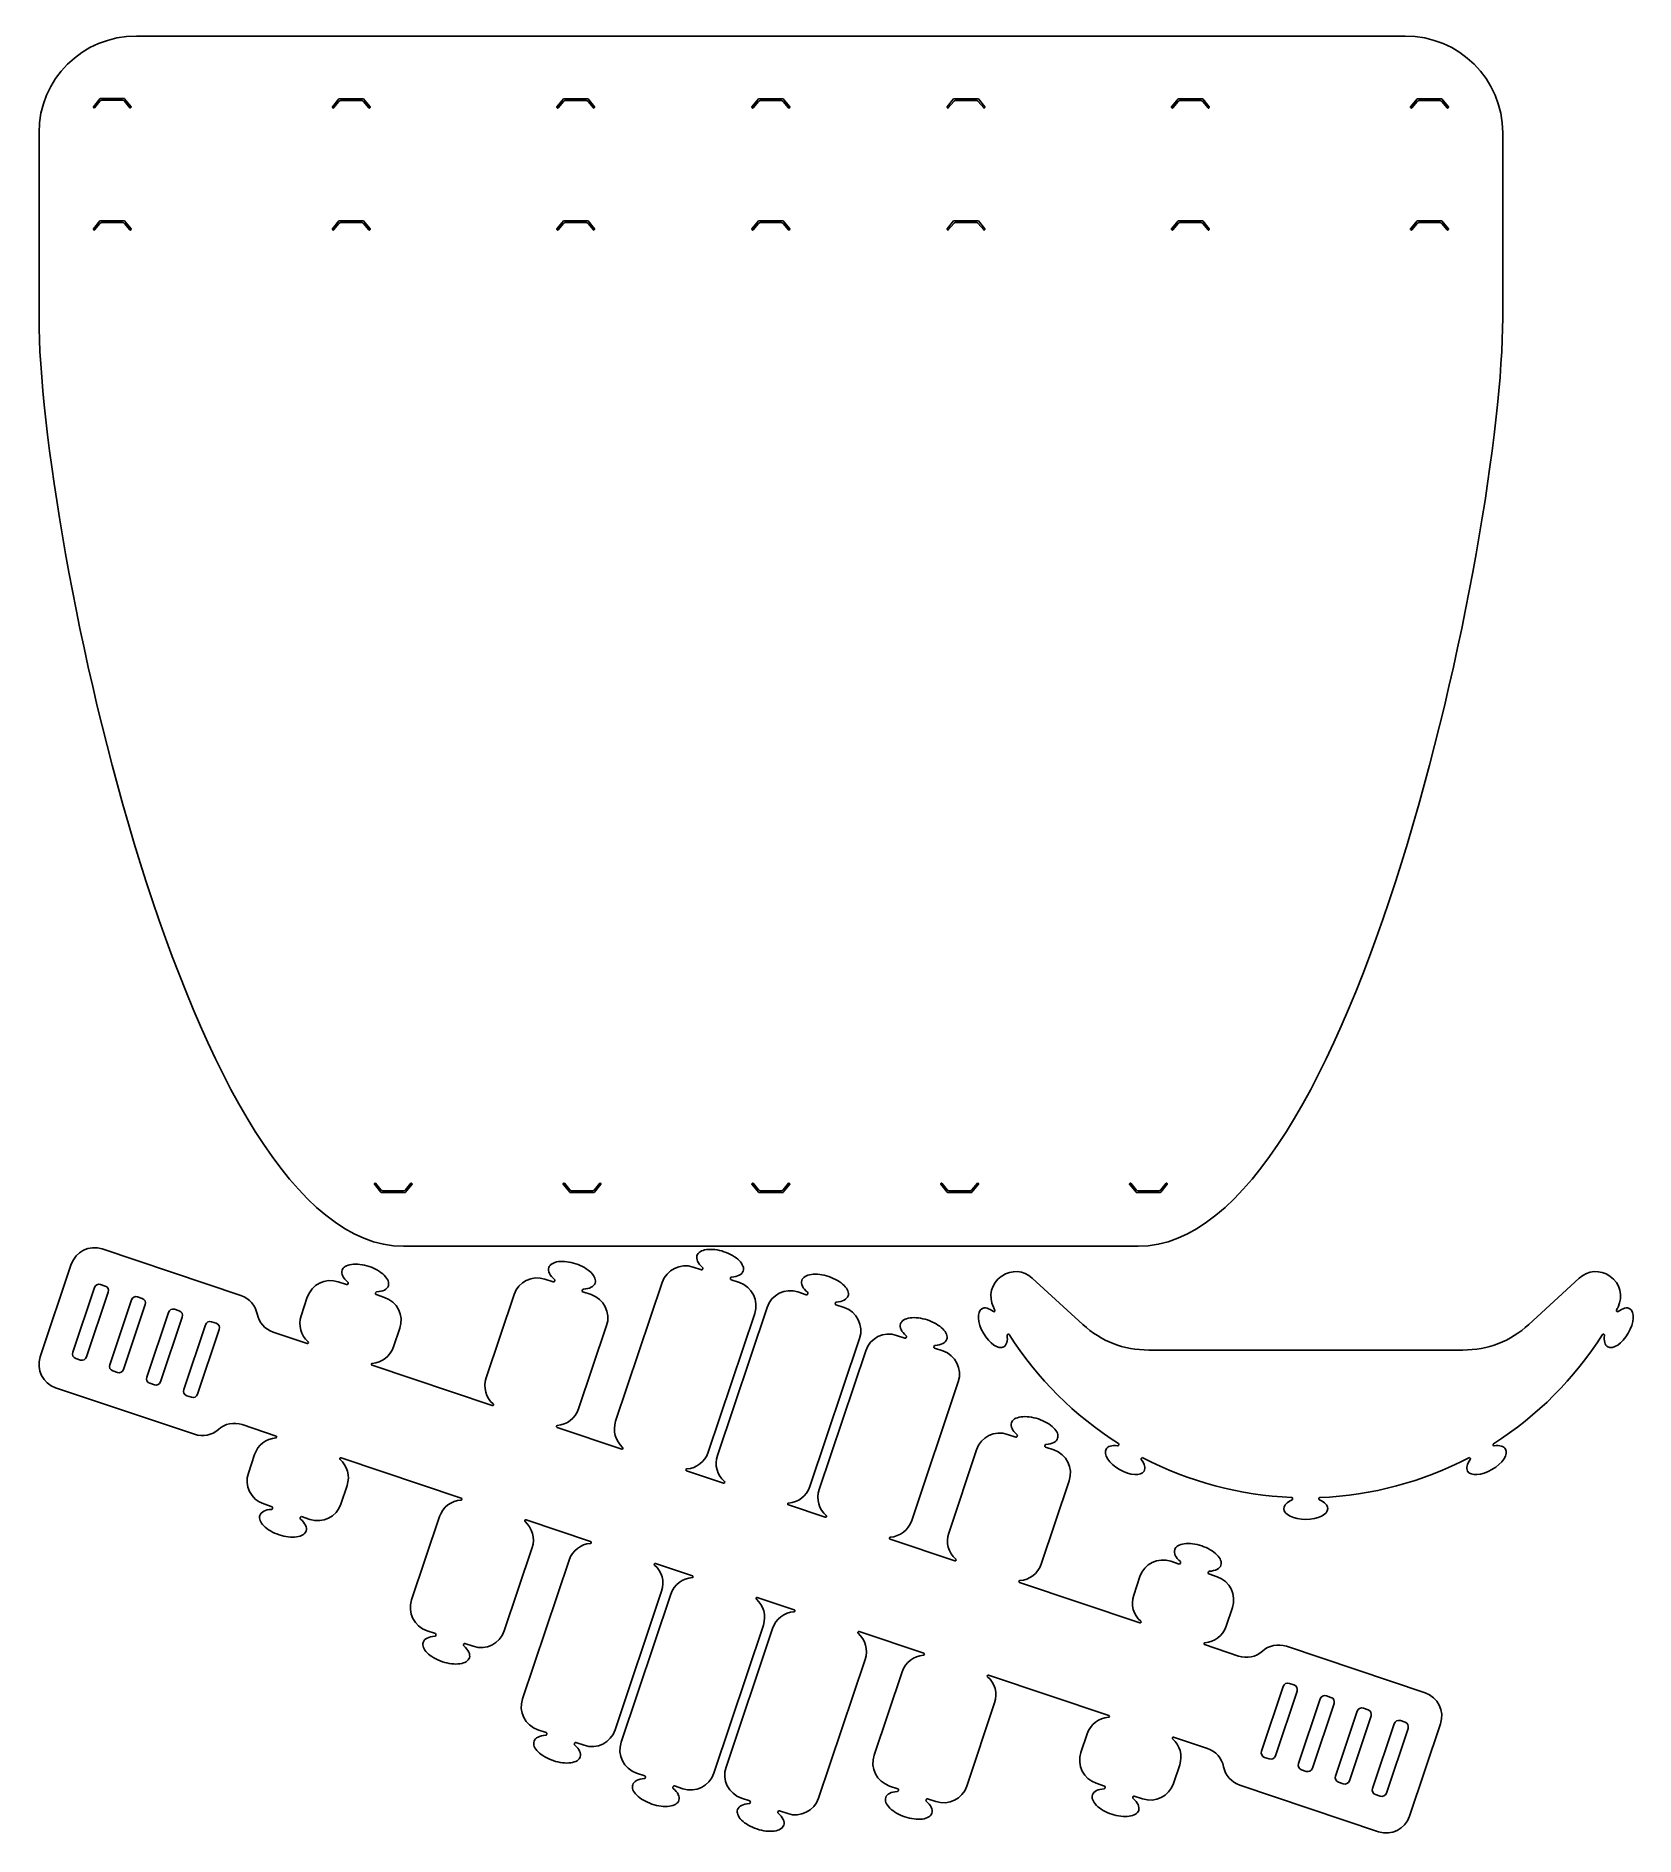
# Model space of a CAD drawing. Extents: x -205 to 122, y 418 to 787.
import ezdxf

# ---------------------------------------------------------------- set-up
doc = ezdxf.new("R2010")
doc.units = 0
doc.layers.get('0').update_dxf_attribs({"linetype": 'CONTINUOUS'})

msp = doc.modelspace()

# ---------------------------------------------------------------- linework, layer by layer
at = {"color": 1}
for p, q in [((-184.7254, 786.9995), (75.2742, 786.9995)), ((-193.5887, 772.3844), (-193.5056, 772.2819)), ((-192.2555, 774.1494), (-193.5886, 772.5105)), ((-193.3503, 772.2818), (-192.2516, 773.6331)), ((-187.2734, 774.1863), (-192.1779, 774.1863)), ((-191.8636, 773.8177), (-187.5877, 773.8177)), ((-187.1997, 773.6331), (-186.1014, 772.2817)), ((-187.1997, 773.6331), (-187.1997, 773.6331)), ((-185.8627, 772.5106), (-187.1958, 774.1494)), ((-185.9462, 772.2817), (-185.8627, 772.3844)), ((-144.5887, 772.3551), (-144.5056, 772.2526)), ((-143.2555, 774.1201), (-144.5886, 772.4812)), ((-144.3503, 772.2525), (-143.2516, 773.6038)), ((-138.2734, 774.157), (-143.1779, 774.157)), ((-142.8636, 773.7884), (-138.5877, 773.7884)), ((-138.1997, 773.6038), (-137.1014, 772.2524)), ((-138.1997, 773.6038), (-138.1997, 773.6038)), ((-136.8627, 772.4813), (-138.1958, 774.1201)), ((-136.9462, 772.2524), (-136.8627, 772.3551)), ((-98.5887, 772.3551), (-98.5056, 772.2526)), ((-97.2555, 774.1201), (-98.5886, 772.4812)), ((-98.3503, 772.2525), (-97.2516, 773.6038)), ((-92.2734, 774.157), (-97.1779, 774.157)), ((-96.8636, 773.7884), (-92.5877, 773.7884)), ((-92.1997, 773.6038), (-91.1014, 772.2524)), ((-92.1997, 773.6038), (-92.1997, 773.6038)), ((-90.8627, 772.4813), (-92.1958, 774.1201)), ((-90.9462, 772.2524), (-90.8627, 772.3551)), ((-58.5887, 772.3551), (-58.5056, 772.2526)), ((-57.2555, 774.1201), (-58.5886, 772.4812)), ((-58.3503, 772.2525), (-57.2516, 773.6038)), ((-52.2734, 774.157), (-57.1779, 774.157)), ((-56.8636, 773.7884), (-52.5877, 773.7884)), ((-52.1997, 773.6038), (-51.1014, 772.2524)), ((-52.1997, 773.6038), (-52.1997, 773.6038)), ((-50.8627, 772.4813), (-52.1958, 774.1201)), ((-50.9462, 772.2524), (-50.8627, 772.3551)), ((-18.5887, 772.3551), (-18.5056, 772.2526)), ((-17.2555, 774.1201), (-18.5886, 772.4812)), ((-18.3503, 772.2525), (-17.2516, 773.6038)), ((-12.2734, 774.157), (-17.1779, 774.157)), ((-16.8636, 773.7884), (-12.5877, 773.7884)), ((-12.1997, 773.6038), (-11.1014, 772.2524)), ((-12.1997, 773.6038), (-12.1997, 773.6038)), ((-10.8627, 772.4813), (-12.1958, 774.1201)), ((-10.9462, 772.2524), (-10.8627, 772.3551)), ((27.4113, 772.3551), (27.4944, 772.2526)), ((28.7445, 774.1201), (27.4114, 772.4812)), ((27.6497, 772.2525), (28.7484, 773.6038)), ((33.7266, 774.157), (28.8221, 774.157)), ((29.1364, 773.7884), (33.4123, 773.7884)), ((33.8003, 773.6038), (34.8986, 772.2524)), ((33.8003, 773.6038), (33.8003, 773.6038)), ((35.1373, 772.4813), (33.8042, 774.1201)), ((35.0538, 772.2524), (35.1373, 772.3551)), ((76.4113, 772.3551), (76.4944, 772.2526)), ((77.7445, 774.1201), (76.4114, 772.4812)), ((76.6497, 772.2525), (77.7484, 773.6038)), ((82.7266, 774.157), (77.8221, 774.157)), ((78.1364, 773.7884), (82.4123, 773.7884)), ((82.8003, 773.6038), (83.8986, 772.2524)), ((82.8003, 773.6038), (82.8003, 773.6038)), ((84.1373, 772.4813), (82.8042, 774.1201)), ((84.0538, 772.2524), (84.1373, 772.3551)), ((-204.7257, 729.1739), (-204.7257, 767.1592)), ((95.2746, 767.1592), (95.2746, 729.1739)), ((-192.2555, 749.1201), (-193.5886, 747.4812)), ((-187.2734, 749.157), (-192.1779, 749.157)), ((-191.8636, 748.7884), (-187.5877, 748.7884)), ((-185.8627, 747.4813), (-187.1958, 749.1201)), ((-143.2555, 749.1201), (-144.5886, 747.4812)), ((-138.2734, 749.157), (-143.1779, 749.157)), ((-142.8636, 748.7884), (-138.5877, 748.7884)), ((-136.8627, 747.4813), (-138.1958, 749.1201)), ((-97.2555, 749.1201), (-98.5886, 747.4812)), ((-92.2734, 749.157), (-97.1779, 749.157)), ((-96.8636, 748.7884), (-92.5877, 748.7884)), ((-90.8627, 747.4813), (-92.1958, 749.1201)), ((-57.2555, 749.1201), (-58.5886, 747.4812)), ((-52.2734, 749.157), (-57.1779, 749.157)), ((-56.8636, 748.7884), (-52.5877, 748.7884)), ((-50.8627, 747.4813), (-52.1958, 749.1201)), ((-17.2555, 749.1201), (-18.5886, 747.4812)), ((-12.2734, 749.157), (-17.1779, 749.157)), ((-16.8636, 748.7884), (-12.5877, 748.7884)), ((-10.8627, 747.4813), (-12.1958, 749.1201)), ((28.7445, 749.1201), (27.4114, 747.4812)), ((33.7266, 749.157), (28.8221, 749.157)), ((29.1364, 748.7884), (33.4123, 748.7884)), ((35.1373, 747.4813), (33.8042, 749.1201)), ((77.7445, 749.1201), (76.4114, 747.4812)), ((82.7266, 749.157), (77.8221, 749.157)), ((78.1364, 748.7884), (82.4123, 748.7884)), ((84.1373, 747.4813), (82.8042, 749.1201)), ((-193.5887, 747.3551), (-193.5056, 747.2526)), ((-193.3503, 747.2525), (-192.2516, 748.6038)), ((-187.1997, 748.6038), (-186.1014, 747.2524)), ((-187.1997, 748.6038), (-187.1997, 748.6038)), ((-185.9462, 747.2524), (-185.8627, 747.3551)), ((-144.5887, 747.3551), (-144.5056, 747.2526)), ((-144.3503, 747.2525), (-143.2516, 748.6038)), ((-138.1997, 748.6038), (-137.1014, 747.2524)), ((-138.1997, 748.6038), (-138.1997, 748.6038)), ((-136.9462, 747.2524), (-136.8627, 747.3551)), ((-98.5887, 747.3551), (-98.5056, 747.2526)), ((-98.3503, 747.2525), (-97.2516, 748.6038)), ((-92.1997, 748.6038), (-91.1014, 747.2524)), ((-92.1997, 748.6038), (-92.1997, 748.6038)), ((-90.9462, 747.2524), (-90.8627, 747.3551)), ((-58.5887, 747.3551), (-58.5056, 747.2526)), ((-58.3503, 747.2525), (-57.2516, 748.6038)), ((-52.1997, 748.6038), (-51.1014, 747.2524)), ((-52.1997, 748.6038), (-52.1997, 748.6038)), ((-50.9462, 747.2524), (-50.8627, 747.3551)), ((-18.5887, 747.3551), (-18.5056, 747.2526)), ((-18.3503, 747.2525), (-17.2516, 748.6038)), ((-12.1997, 748.6038), (-11.1014, 747.2524)), ((-12.1997, 748.6038), (-12.1997, 748.6038)), ((-10.9462, 747.2524), (-10.8627, 747.3551)), ((27.4113, 747.3551), (27.4944, 747.2526)), ((27.6497, 747.2525), (28.7484, 748.6038)), ((33.8003, 748.6038), (34.8986, 747.2524)), ((33.8003, 748.6038), (33.8003, 748.6038)), ((35.0538, 747.2524), (35.1373, 747.3551)), ((76.4113, 747.3551), (76.4944, 747.2526)), ((76.6497, 747.2525), (77.7484, 748.6038)), ((82.8003, 748.6038), (83.8986, 747.2524)), ((82.8003, 748.6038), (82.8003, 748.6038)), ((84.0538, 747.2524), (84.1373, 747.3551)), ((-135.9886, 551.8272), (-135.9055, 551.9297)), ((-134.6554, 550.0622), (-135.9885, 551.7011)), ((-135.7502, 551.9298), (-134.6515, 550.5785)), ((-129.6733, 550.0253), (-134.5778, 550.0253)), ((-134.2635, 550.3939), (-129.9876, 550.3939)), ((-129.5996, 550.5785), (-128.5013, 551.9299)), ((-129.5996, 550.5785), (-129.5996, 550.5785)), ((-128.2626, 551.701), (-129.5957, 550.0622)), ((-128.3461, 551.9299), (-128.2626, 551.8272)), ((-97.2886, 551.8272), (-97.2055, 551.9297)), ((-95.9554, 550.0622), (-97.2885, 551.7011)), ((-97.0502, 551.9298), (-95.9515, 550.5785)), ((-90.9733, 550.0253), (-95.8778, 550.0253)), ((-95.5635, 550.3939), (-91.2876, 550.3939)), ((-90.8996, 550.5785), (-89.8013, 551.9299)), ((-90.8996, 550.5785), (-90.8996, 550.5785)), ((-89.5626, 551.701), (-90.8957, 550.0622)), ((-89.6461, 551.9299), (-89.5626, 551.8272)), ((-58.5886, 551.8272), (-58.5055, 551.9297)), ((-57.2554, 550.0622), (-58.5885, 551.7011)), ((-58.3502, 551.9298), (-57.2515, 550.5785)), ((-52.2733, 550.0253), (-57.1778, 550.0253)), ((-56.8635, 550.3939), (-52.5876, 550.3939)), ((-52.1996, 550.5785), (-51.1013, 551.9299)), ((-52.1996, 550.5785), (-52.1996, 550.5785)), ((-50.8626, 551.701), (-52.1957, 550.0622)), ((-50.9461, 551.9299), (-50.8626, 551.8272)), ((-19.8886, 551.8272), (-19.8055, 551.9297)), ((-18.5554, 550.0622), (-19.8885, 551.7011)), ((-19.6502, 551.9298), (-18.5515, 550.5785)), ((-13.5733, 550.0253), (-18.4778, 550.0253)), ((-18.1635, 550.3939), (-13.8876, 550.3939)), ((-13.4996, 550.5785), (-12.4013, 551.9299)), ((-13.4996, 550.5785), (-13.4996, 550.5785)), ((-12.1626, 551.701), (-13.4957, 550.0622)), ((-12.2461, 551.9299), (-12.1626, 551.8272)), ((18.8114, 551.8272), (18.8945, 551.9297)), ((20.1446, 550.0622), (18.8115, 551.7011)), ((19.0498, 551.9298), (20.1485, 550.5785)), ((25.1267, 550.0253), (20.2222, 550.0253)), ((20.5365, 550.3939), (24.8124, 550.3939)), ((25.2004, 550.5785), (26.2987, 551.9299)), ((25.2004, 550.5785), (25.2004, 550.5785)), ((26.5374, 551.701), (25.2043, 550.0622)), ((26.4539, 551.9299), (26.5374, 551.8272)), ((20.566, 538.9995), (-130.0171, 538.9995)), ((-130.0171, 538.9995), (-130.0171, 538.9995)), ((-204.4629, 516.3467), (-198.1015, 535.3089)), ((-191.771, 538.4582), (-163.3289, 528.9164)), ((-191.1531, 530.8679), (-192.1012, 531.186)), ((-143.4011, 531.7247), (-141.6942, 531.1521)), ((-141.441, 531.2781), (-141.3873, 531.4382)), ((-101.0254, 532.2757), (-99.319, 531.7032)), ((-99.0657, 531.8292), (-99.0119, 531.9893)), ((-86.5348, 503.1544), (-76.9932, 531.5964)), ((-70.6624, 534.7467), (-68.956, 534.1742)), ((-68.7027, 534.3002), (-68.6489, 534.4603)), ((-62.8882, 532.1386), (-61.1817, 531.5659)), ((-7.485438, 532.844398), (-7.391337, 532.910398)), ((-1.141738, 532.502297), (9.212363, 523.010097)), ((100.637075, 523.010097), (110.983765, 532.495497)), ((117.243463, 532.896497), (117.319584, 532.842897)), ((-193.3674, 530.5559), (-197.8201, 517.2831)), ((-194.976, 516.3288), (-190.5232, 529.6018)), ((-185.7828, 528.0115), (-190.2356, 514.7385)), ((-183.5685, 528.3235), (-184.5166, 528.6414)), ((-151.0038, 524.7823), (-149.7316, 528.5744)), ((-135.6265, 529.1164), (-133.9201, 528.5439)), ((-113.0807, 512.06), (-107.3559, 529.125)), ((-93.3233, 530.0815), (-93.3773, 529.9208)), ((-93.2512, 529.6675), (-91.5448, 529.0951)), ((-49.1689, 529.6456), (-47.4626, 529.0731)), ((-47.2094, 529.1991), (-47.1556, 529.3593)), ((-187.3913, 513.7844), (-182.9385, 527.0572)), ((-178.1982, 525.4671), (-182.6509, 512.1941)), ((-179.8067, 511.2399), (-175.3539, 524.5129)), ((-175.984, 525.779), (-176.932, 526.0971)), ((-58.032, 525.2354), (-67.5736, 496.7933)), ((-65.677, 496.1572), (-55.4992, 526.4957)), ((-41.3947, 527.038), (-39.6882, 526.4655)), ((-8.899737, 525.622204), (-8.861338, 525.644297)), ((118.689385, 525.655996), (118.74918, 525.621497)), ((-170.6137, 522.9227), (-175.0665, 509.6496)), ((-172.2221, 508.6954), (-167.7694, 521.9685)), ((-168.3994, 523.2345), (-169.3476, 523.5526)), ((-156.7039, 521.4204), (-149.7638, 519.0921)), ((-130.7703, 522.2133), (-132.0425, 518.4212)), ((-88.3946, 522.7643), (-94.1196, 505.699)), ((-36.5378, 520.1351), (-46.7156, 489.7966)), ((-28.9471, 520.7527), (-27.2406, 520.1802)), ((-26.9874, 520.3062), (-26.9337, 520.4664)), ((-6.128337, 520.985701), (-6.199436, 520.944601)), ((115.706472, 520.919987), (115.706499, 520.92)), ((116.048261, 520.944587), (115.975474, 520.986587)), ((-197.8201, 517.2831), (-197.8201, 517.2831)), ((-44.8196, 489.1605), (-35.2781, 517.6025)), ((-21.1729, 518.1445), (-19.4665, 517.5722)), ((22.727563, 517.752599), (87.121868, 517.752599)), ((-197.1901, 516.0168), (-196.242, 515.6988)), ((-190.2356, 514.7385), (-190.2356, 514.7385)), ((-189.6055, 513.4725), (-188.6574, 513.1543)), ((-136.4631, 514.6301), (-111.8408, 506.3699)), ((-172.8703, 500.4752), (-201.3124, 510.0168)), ((-182.6509, 512.1941), (-182.6509, 512.1941)), ((-182.0209, 510.9279), (-181.0728, 510.6099)), ((-175.0665, 509.6496), (-175.0665, 509.6496)), ((-16.3167, 511.2414), (-25.8583, 482.7995)), ((-174.4364, 508.3836), (-173.4882, 508.0655)), ((-156.1248, 500.1311), (-163.0649, 502.4593)), ((-98.5404, 501.908), (-85.2947, 497.4644)), ((-6.218, 500.4706), (-4.5115, 499.8981)), ((-4.2583, 500.0241), (-4.2045, 500.1842)), ((16.516562, 498.2286), (16.576164, 498.331901)), ((93.311398, 498.2657), (93.332829, 498.228301)), ((-161.8177, 492.5478), (-160.5455, 496.3399)), ((-118.2018, 487.4088), (-142.8241, 495.6689)), ((-18.2738, 480.2551), (-12.5488, 497.3204)), ((1.5563, 497.8625), (3.2628, 497.29)), ((21.243573, 495.6138), (21.193874, 495.5278)), ((88.655684, 495.528199), (88.610572, 495.606399)), ((-71.994, 493.0023), (-64.4373, 490.4672)), ((6.4129, 490.959), (0.6879, 473.8938)), ((-141.5842, 489.9789), (-142.8564, 486.1868)), ((52.224273, 487.213499), (52.224374, 487.3402)), ((57.625274, 487.310601), (57.625274, 487.2137)), ((-156.961, 485.6444), (-158.6679, 486.2171)), ((-156.8887, 485.2311), (-156.835, 485.3912)), ((-149.1867, 483.0365), (-150.8932, 483.609)), ((-128.3475, 466.5527), (-122.6225, 483.6176)), ((-51.1365, 486.0056), (-43.5793, 483.4703)), ((-91.6557, 478.5031), (-104.9014, 482.9467)), ((-103.6613, 477.2566), (-109.3863, 460.1913)), ((-30.2789, 479.0084), (-17.0336, 474.5649)), ((-105.6182, 446.2701), (-96.0765, 474.7122)), ((-70.7983, 471.5059), (-78.355, 474.041)), ((27.2524, 474.475), (28.9587, 473.9026)), ((29.2119, 474.0286), (29.2656, 474.1889)), ((34.9544, 472.2808), (34.9006, 472.1202)), ((-3.733, 470.1029), (20.8894, 461.8426)), ((19.6492, 467.5328), (20.9214, 471.3249)), ((35.0266, 471.867), (36.733, 471.2945)), ((-77.1153, 468.3512), (-86.657, 439.9091)), ((-85.3966, 437.3763), (-75.2188, 467.7148)), ((-49.9406, 464.5082), (-57.4979, 467.0434)), ((39.8832, 464.9636), (38.6109, 461.1715)), ((-56.2577, 461.3533), (-66.4355, 431.0148)), ((-49.9406, 464.5082), (-49.9406, 464.5082)), ((-123.4914, 459.6492), (-125.1978, 460.2216)), ((-123.419, 459.2358), (-123.3654, 459.396)), ((-117.6768, 457.4877), (-117.7307, 457.327)), ((-115.7172, 457.0412), (-117.4236, 457.6137)), ((-63.9033, 432.2753), (-54.3616, 460.7172)), ((-23.395, 455.6027), (-36.6402, 460.0462)), ((34.19, 457.3805), (41.1303, 455.0523)), ((-35.4004, 454.3562), (-44.942, 425.9142)), ((50.9354, 457.0364), (79.3777, 447.4948)), ((-33.5409, 434.7465), (-27.8159, 451.8118)), ((14.5281, 442.8804), (-10.0944, 451.1407)), ((50.287, 448.8157), (45.8342, 435.5427)), ((48.6785, 434.5885), (53.1312, 447.8615)), ((52.5012, 449.1277), (51.553, 449.4457)), ((60.0858, 446.5831), (59.1378, 446.9011)), ((-8.8542, 445.4506), (-14.579, 428.3853)), ((57.8716, 446.2712), (53.4188, 432.9983)), ((56.2631, 432.0442), (60.7158, 445.317)), ((65.4562, 443.7268), (61.0034, 430.4538)), ((63.8476, 429.4996), (68.3004, 442.7726)), ((67.6704, 444.0388), (66.7223, 444.3568)), ((-100.7616, 439.3668), (-102.468, 439.9393)), ((-100.6892, 438.9534), (-100.6356, 439.1136)), ((8.835, 435.2974), (10.1072, 439.0895)), ((73.0408, 441.1825), (68.5879, 427.9093)), ((71.4321, 426.9551), (75.885, 440.2283)), ((75.2549, 441.4945), (74.3068, 441.8124)), ((82.5277, 441.1645), (76.1663, 422.2023)), ((-92.9873, 436.7589), (-94.6938, 437.3312)), ((34.7689, 436.0901), (27.8287, 438.4185)), ((45.8342, 435.5427), (45.8342, 435.5427)), ((29.0689, 432.7284), (27.7968, 428.9361)), ((46.4642, 434.2767), (47.4123, 433.9585)), ((53.4188, 432.9983), (53.4188, 432.9983)), ((54.049, 431.7322), (54.9969, 431.4142)), ((-80.5404, 430.4736), (-82.2467, 431.0461)), ((-80.4681, 430.0603), (-80.4144, 430.2204)), ((-72.7664, 427.8651), (-74.4728, 428.4376)), ((-28.6843, 427.8431), (-30.3907, 428.4156)), ((13.6917, 428.394), (11.9853, 428.9664)), ((13.7638, 427.9806), (13.8177, 428.1408)), ((69.836, 419.0524), (41.3937, 428.5942)), ((61.0034, 430.4538), (61.0034, 430.4538)), ((61.6334, 429.1877), (62.5815, 428.8696)), ((68.5879, 427.9093), (68.5879, 427.9093)), ((-59.0466, 425.3719), (-60.753, 425.9444)), ((-58.9743, 424.9585), (-58.9206, 425.1187)), ((-28.6119, 427.4297), (-28.5583, 427.5899)), ((-20.91, 425.235), (-22.6164, 425.8075)), ((19.5063, 426.2324), (19.4524, 426.0718)), ((21.4659, 425.7859), (19.7595, 426.3584)), ((69.2179, 426.6433), (70.1659, 426.3251)), ((-51.2724, 422.7638), (-52.9788, 423.3364))]:
    msp.add_line(p, q, dxfattribs=at)
for points in [[(-204.7257, 767.1592), (-204.7257, 778.1506), (-195.8054, 786.9995), (-184.7254, 786.9995)], [(75.2742, 786.9995), (86.3542, 786.9995), (95.2746, 778.1506), (95.2746, 767.1592)], [(-193.5886, 772.5105), (-193.6188, 772.4734), (-193.6188, 772.4215), (-193.5887, 772.3844)], [(-193.5056, 772.2819), (-193.486, 772.2577), (-193.4591, 772.2449), (-193.428, 772.2449)], [(-193.428, 772.2449), (-193.3968, 772.2449), (-193.37, 772.2576), (-193.3503, 772.2818)], [(-192.1779, 774.1863), (-192.209, 774.1863), (-192.2358, 774.1736), (-192.2555, 774.1494)], [(-192.2516, 773.6331), (-192.1534, 773.7539), (-192.0193, 773.8177), (-191.8636, 773.8177)], [(-187.5877, 773.8177), (-187.432, 773.8177), (-187.2979, 773.7539), (-187.1997, 773.6331)], [(-187.1958, 774.1494), (-187.2155, 774.1736), (-187.2423, 774.1863), (-187.2734, 774.1863)], [(-186.1014, 772.2817), (-186.0818, 772.2575), (-186.055, 772.2448), (-186.0238, 772.2448)], [(-186.0238, 772.2448), (-185.9927, 772.2448), (-185.9659, 772.2575), (-185.9462, 772.2817)], [(-185.8627, 772.3844), (-185.8325, 772.4216), (-185.8325, 772.4735), (-185.8627, 772.5106)], [(-144.5886, 772.4812), (-144.6188, 772.4441), (-144.6188, 772.3922), (-144.5887, 772.3551)], [(-144.5056, 772.2526), (-144.486, 772.2284), (-144.4591, 772.2156), (-144.428, 772.2156)], [(-144.428, 772.2156), (-144.3968, 772.2156), (-144.37, 772.2283), (-144.3503, 772.2525)], [(-143.1779, 774.157), (-143.209, 774.157), (-143.2358, 774.1443), (-143.2555, 774.1201)], [(-143.2516, 773.6038), (-143.1534, 773.7246), (-143.0193, 773.7884), (-142.8636, 773.7884)], [(-138.5877, 773.7884), (-138.432, 773.7884), (-138.2979, 773.7246), (-138.1997, 773.6038)], [(-138.1958, 774.1201), (-138.2155, 774.1443), (-138.2423, 774.157), (-138.2734, 774.157)], [(-137.1014, 772.2524), (-137.0818, 772.2282), (-137.055, 772.2155), (-137.0238, 772.2155)], [(-137.0238, 772.2155), (-136.9927, 772.2155), (-136.9659, 772.2282), (-136.9462, 772.2524)], [(-136.8627, 772.3551), (-136.8325, 772.3923), (-136.8325, 772.4442), (-136.8627, 772.4813)], [(-98.5886, 772.4812), (-98.6188, 772.4441), (-98.6188, 772.3922), (-98.5887, 772.3551)], [(-98.5056, 772.2526), (-98.486, 772.2284), (-98.4591, 772.2156), (-98.428, 772.2156)], [(-98.428, 772.2156), (-98.3968, 772.2156), (-98.37, 772.2283), (-98.3503, 772.2525)], [(-97.1779, 774.157), (-97.209, 774.157), (-97.2358, 774.1443), (-97.2555, 774.1201)], [(-97.2516, 773.6038), (-97.1534, 773.7246), (-97.0193, 773.7884), (-96.8636, 773.7884)], [(-92.5877, 773.7884), (-92.432, 773.7884), (-92.2979, 773.7246), (-92.1997, 773.6038)], [(-92.1958, 774.1201), (-92.2155, 774.1443), (-92.2423, 774.157), (-92.2734, 774.157)], [(-91.1014, 772.2524), (-91.0818, 772.2282), (-91.055, 772.2155), (-91.0238, 772.2155)], [(-91.0238, 772.2155), (-90.9927, 772.2155), (-90.9659, 772.2282), (-90.9462, 772.2524)], [(-90.8627, 772.3551), (-90.8325, 772.3923), (-90.8325, 772.4442), (-90.8627, 772.4813)], [(-58.5886, 772.4812), (-58.6188, 772.4441), (-58.6188, 772.3922), (-58.5887, 772.3551)], [(-58.5056, 772.2526), (-58.486, 772.2284), (-58.4591, 772.2156), (-58.428, 772.2156)], [(-58.428, 772.2156), (-58.3968, 772.2156), (-58.37, 772.2283), (-58.3503, 772.2525)], [(-57.1779, 774.157), (-57.209, 774.157), (-57.2358, 774.1443), (-57.2555, 774.1201)], [(-57.2516, 773.6038), (-57.1534, 773.7246), (-57.0193, 773.7884), (-56.8636, 773.7884)], [(-52.5877, 773.7884), (-52.432, 773.7884), (-52.2979, 773.7246), (-52.1997, 773.6038)], [(-52.1958, 774.1201), (-52.2155, 774.1443), (-52.2423, 774.157), (-52.2734, 774.157)], [(-51.1014, 772.2524), (-51.0818, 772.2282), (-51.055, 772.2155), (-51.0238, 772.2155)], [(-51.0238, 772.2155), (-50.9927, 772.2155), (-50.9659, 772.2282), (-50.9462, 772.2524)], [(-50.8627, 772.3551), (-50.8325, 772.3923), (-50.8325, 772.4442), (-50.8627, 772.4813)], [(-18.5886, 772.4812), (-18.6188, 772.4441), (-18.6188, 772.3922), (-18.5887, 772.3551)], [(-18.5056, 772.2526), (-18.486, 772.2284), (-18.4591, 772.2156), (-18.428, 772.2156)], [(-18.428, 772.2156), (-18.3968, 772.2156), (-18.37, 772.2283), (-18.3503, 772.2525)], [(-17.1779, 774.157), (-17.209, 774.157), (-17.2358, 774.1443), (-17.2555, 774.1201)], [(-17.2516, 773.6038), (-17.1534, 773.7246), (-17.0193, 773.7884), (-16.8636, 773.7884)], [(-12.5877, 773.7884), (-12.432, 773.7884), (-12.2979, 773.7246), (-12.1997, 773.6038)], [(-12.1958, 774.1201), (-12.2155, 774.1443), (-12.2423, 774.157), (-12.2734, 774.157)], [(-11.1014, 772.2524), (-11.0818, 772.2282), (-11.055, 772.2155), (-11.0238, 772.2155)], [(-11.0238, 772.2155), (-10.9927, 772.2155), (-10.9659, 772.2282), (-10.9462, 772.2524)], [(-10.8627, 772.3551), (-10.8325, 772.3923), (-10.8325, 772.4442), (-10.8627, 772.4813)], [(27.4114, 772.4812), (27.3812, 772.4441), (27.3812, 772.3922), (27.4113, 772.3551)], [(27.4944, 772.2526), (27.514, 772.2284), (27.5409, 772.2156), (27.572, 772.2156)], [(27.572, 772.2156), (27.6032, 772.2156), (27.63, 772.2283), (27.6497, 772.2525)], [(28.8221, 774.157), (28.791, 774.157), (28.7642, 774.1443), (28.7445, 774.1201)], [(28.7484, 773.6038), (28.8466, 773.7246), (28.9807, 773.7884), (29.1364, 773.7884)], [(33.4123, 773.7884), (33.568, 773.7884), (33.7021, 773.7246), (33.8003, 773.6038)], [(33.8042, 774.1201), (33.7845, 774.1443), (33.7577, 774.157), (33.7266, 774.157)], [(34.8986, 772.2524), (34.9182, 772.2282), (34.945, 772.2155), (34.9762, 772.2155)], [(34.9762, 772.2155), (35.0073, 772.2155), (35.0341, 772.2282), (35.0538, 772.2524)], [(35.1373, 772.3551), (35.1675, 772.3923), (35.1675, 772.4442), (35.1373, 772.4813)], [(76.4114, 772.4812), (76.3812, 772.4441), (76.3812, 772.3922), (76.4113, 772.3551)], [(76.4944, 772.2526), (76.514, 772.2284), (76.5409, 772.2156), (76.572, 772.2156)], [(76.572, 772.2156), (76.6032, 772.2156), (76.63, 772.2283), (76.6497, 772.2525)], [(77.8221, 774.157), (77.791, 774.157), (77.7642, 774.1443), (77.7445, 774.1201)], [(77.7484, 773.6038), (77.8466, 773.7246), (77.9807, 773.7884), (78.1364, 773.7884)], [(82.4123, 773.7884), (82.568, 773.7884), (82.7021, 773.7246), (82.8003, 773.6038)], [(82.8042, 774.1201), (82.7845, 774.1443), (82.7577, 774.157), (82.7266, 774.157)], [(83.8986, 772.2524), (83.9182, 772.2282), (83.945, 772.2155), (83.9762, 772.2155)], [(83.9762, 772.2155), (84.0073, 772.2155), (84.0341, 772.2282), (84.0538, 772.2524)], [(84.1373, 772.3551), (84.1675, 772.3923), (84.1675, 772.4442), (84.1373, 772.4813)], [(-192.1779, 749.157), (-192.209, 749.157), (-192.2358, 749.1443), (-192.2555, 749.1201)], [(-192.2516, 748.6038), (-192.1534, 748.7246), (-192.0193, 748.7884), (-191.8636, 748.7884)], [(-187.5877, 748.7884), (-187.432, 748.7884), (-187.2979, 748.7246), (-187.1997, 748.6038)], [(-187.1958, 749.1201), (-187.2155, 749.1443), (-187.2423, 749.157), (-187.2734, 749.157)], [(-143.1779, 749.157), (-143.209, 749.157), (-143.2358, 749.1443), (-143.2555, 749.1201)], [(-143.2516, 748.6038), (-143.1534, 748.7246), (-143.0193, 748.7884), (-142.8636, 748.7884)], [(-138.5877, 748.7884), (-138.432, 748.7884), (-138.2979, 748.7246), (-138.1997, 748.6038)], [(-138.1958, 749.1201), (-138.2155, 749.1443), (-138.2423, 749.157), (-138.2734, 749.157)], [(-97.1779, 749.157), (-97.209, 749.157), (-97.2358, 749.1443), (-97.2555, 749.1201)], [(-97.2516, 748.6038), (-97.1534, 748.7246), (-97.0193, 748.7884), (-96.8636, 748.7884)], [(-92.5877, 748.7884), (-92.432, 748.7884), (-92.2979, 748.7246), (-92.1997, 748.6038)], [(-92.1958, 749.1201), (-92.2155, 749.1443), (-92.2423, 749.157), (-92.2734, 749.157)], [(-57.1779, 749.157), (-57.209, 749.157), (-57.2358, 749.1443), (-57.2555, 749.1201)], [(-57.2516, 748.6038), (-57.1534, 748.7246), (-57.0193, 748.7884), (-56.8636, 748.7884)], [(-52.5877, 748.7884), (-52.432, 748.7884), (-52.2979, 748.7246), (-52.1997, 748.6038)], [(-52.1958, 749.1201), (-52.2155, 749.1443), (-52.2423, 749.157), (-52.2734, 749.157)], [(-17.1779, 749.157), (-17.209, 749.157), (-17.2358, 749.1443), (-17.2555, 749.1201)], [(-17.2516, 748.6038), (-17.1534, 748.7246), (-17.0193, 748.7884), (-16.8636, 748.7884)], [(-12.5877, 748.7884), (-12.432, 748.7884), (-12.2979, 748.7246), (-12.1997, 748.6038)], [(-12.1958, 749.1201), (-12.2155, 749.1443), (-12.2423, 749.157), (-12.2734, 749.157)], [(28.8221, 749.157), (28.791, 749.157), (28.7642, 749.1443), (28.7445, 749.1201)], [(28.7484, 748.6038), (28.8466, 748.7246), (28.9807, 748.7884), (29.1364, 748.7884)], [(33.4123, 748.7884), (33.568, 748.7884), (33.7021, 748.7246), (33.8003, 748.6038)], [(33.8042, 749.1201), (33.7845, 749.1443), (33.7577, 749.157), (33.7266, 749.157)], [(77.8221, 749.157), (77.791, 749.157), (77.7642, 749.1443), (77.7445, 749.1201)], [(77.7484, 748.6038), (77.8466, 748.7246), (77.9807, 748.7884), (78.1364, 748.7884)], [(82.4123, 748.7884), (82.568, 748.7884), (82.7021, 748.7246), (82.8003, 748.6038)], [(82.8042, 749.1201), (82.7845, 749.1443), (82.7577, 749.157), (82.7266, 749.157)], [(-193.5886, 747.4812), (-193.6188, 747.4441), (-193.6188, 747.3922), (-193.5887, 747.3551)], [(-193.5056, 747.2526), (-193.486, 747.2284), (-193.4591, 747.2156), (-193.428, 747.2156)], [(-193.428, 747.2156), (-193.3968, 747.2156), (-193.37, 747.2283), (-193.3503, 747.2525)], [(-186.1014, 747.2524), (-186.0818, 747.2282), (-186.055, 747.2155), (-186.0238, 747.2155)], [(-186.0238, 747.2155), (-185.9927, 747.2155), (-185.9659, 747.2282), (-185.9462, 747.2524)], [(-185.8627, 747.3551), (-185.8325, 747.3923), (-185.8325, 747.4442), (-185.8627, 747.4813)], [(-144.5886, 747.4812), (-144.6188, 747.4441), (-144.6188, 747.3922), (-144.5887, 747.3551)], [(-144.5056, 747.2526), (-144.486, 747.2284), (-144.4591, 747.2156), (-144.428, 747.2156)], [(-144.428, 747.2156), (-144.3968, 747.2156), (-144.37, 747.2283), (-144.3503, 747.2525)], [(-137.1014, 747.2524), (-137.0818, 747.2282), (-137.055, 747.2155), (-137.0238, 747.2155)], [(-137.0238, 747.2155), (-136.9927, 747.2155), (-136.9659, 747.2282), (-136.9462, 747.2524)], [(-136.8627, 747.3551), (-136.8325, 747.3923), (-136.8325, 747.4442), (-136.8627, 747.4813)], [(-98.5886, 747.4812), (-98.6188, 747.4441), (-98.6188, 747.3922), (-98.5887, 747.3551)], [(-98.5056, 747.2526), (-98.486, 747.2284), (-98.4591, 747.2156), (-98.428, 747.2156)], [(-98.428, 747.2156), (-98.3968, 747.2156), (-98.37, 747.2283), (-98.3503, 747.2525)], [(-91.1014, 747.2524), (-91.0818, 747.2282), (-91.055, 747.2155), (-91.0238, 747.2155)], [(-91.0238, 747.2155), (-90.9927, 747.2155), (-90.9659, 747.2282), (-90.9462, 747.2524)], [(-90.8627, 747.3551), (-90.8325, 747.3923), (-90.8325, 747.4442), (-90.8627, 747.4813)], [(-58.5886, 747.4812), (-58.6188, 747.4441), (-58.6188, 747.3922), (-58.5887, 747.3551)], [(-58.5056, 747.2526), (-58.486, 747.2284), (-58.4591, 747.2156), (-58.428, 747.2156)], [(-58.428, 747.2156), (-58.3968, 747.2156), (-58.37, 747.2283), (-58.3503, 747.2525)], [(-51.1014, 747.2524), (-51.0818, 747.2282), (-51.055, 747.2155), (-51.0238, 747.2155)], [(-51.0238, 747.2155), (-50.9927, 747.2155), (-50.9659, 747.2282), (-50.9462, 747.2524)], [(-50.8627, 747.3551), (-50.8325, 747.3923), (-50.8325, 747.4442), (-50.8627, 747.4813)], [(-18.5886, 747.4812), (-18.6188, 747.4441), (-18.6188, 747.3922), (-18.5887, 747.3551)], [(-18.5056, 747.2526), (-18.486, 747.2284), (-18.4591, 747.2156), (-18.428, 747.2156)], [(-18.428, 747.2156), (-18.3968, 747.2156), (-18.37, 747.2283), (-18.3503, 747.2525)], [(-11.1014, 747.2524), (-11.0818, 747.2282), (-11.055, 747.2155), (-11.0238, 747.2155)], [(-11.0238, 747.2155), (-10.9927, 747.2155), (-10.9659, 747.2282), (-10.9462, 747.2524)], [(-10.8627, 747.3551), (-10.8325, 747.3923), (-10.8325, 747.4442), (-10.8627, 747.4813)], [(27.4114, 747.4812), (27.3812, 747.4441), (27.3812, 747.3922), (27.4113, 747.3551)], [(27.4944, 747.2526), (27.514, 747.2284), (27.5409, 747.2156), (27.572, 747.2156)], [(27.572, 747.2156), (27.6032, 747.2156), (27.63, 747.2283), (27.6497, 747.2525)], [(34.8986, 747.2524), (34.9182, 747.2282), (34.945, 747.2155), (34.9762, 747.2155)], [(34.9762, 747.2155), (35.0073, 747.2155), (35.0341, 747.2282), (35.0538, 747.2524)], [(35.1373, 747.3551), (35.1675, 747.3923), (35.1675, 747.4442), (35.1373, 747.4813)], [(76.4114, 747.4812), (76.3812, 747.4441), (76.3812, 747.3922), (76.4113, 747.3551)], [(76.4944, 747.2526), (76.514, 747.2284), (76.5409, 747.2156), (76.572, 747.2156)], [(76.572, 747.2156), (76.6032, 747.2156), (76.63, 747.2283), (76.6497, 747.2525)], [(83.8986, 747.2524), (83.9182, 747.2282), (83.945, 747.2155), (83.9762, 747.2155)], [(83.9762, 747.2155), (84.0073, 747.2155), (84.0341, 747.2282), (84.0538, 747.2524)], [(84.1373, 747.3551), (84.1675, 747.3923), (84.1675, 747.4442), (84.1373, 747.4813)], [(-130.0171, 538.9995), (-174.3371, 538.9995), (-204.7257, 685.2085), (-204.7257, 729.1739)], [(95.2746, 729.1739), (95.2746, 685.2085), (64.8859, 538.9995), (20.566, 538.9995)], [(-135.9885, 551.7011), (-136.0187, 551.7382), (-136.0187, 551.7901), (-135.9886, 551.8272)], [(-135.9055, 551.9297), (-135.8859, 551.9539), (-135.859, 551.9667), (-135.8279, 551.9667)], [(-135.8279, 551.9667), (-135.7967, 551.9667), (-135.7699, 551.954), (-135.7502, 551.9298)], [(-134.5778, 550.0253), (-134.6089, 550.0253), (-134.6357, 550.038), (-134.6554, 550.0622)], [(-134.6515, 550.5785), (-134.5533, 550.4577), (-134.4192, 550.3939), (-134.2635, 550.3939)], [(-129.9876, 550.3939), (-129.8319, 550.3939), (-129.6978, 550.4577), (-129.5996, 550.5785)], [(-129.5957, 550.0622), (-129.6154, 550.038), (-129.6422, 550.0253), (-129.6733, 550.0253)], [(-128.5013, 551.9299), (-128.4817, 551.9541), (-128.4549, 551.9668), (-128.4237, 551.9668)], [(-128.4237, 551.9668), (-128.3926, 551.9668), (-128.3658, 551.9541), (-128.3461, 551.9299)], [(-128.2626, 551.8272), (-128.2324, 551.79), (-128.2324, 551.7381), (-128.2626, 551.701)], [(-97.2885, 551.7011), (-97.3187, 551.7382), (-97.3187, 551.7901), (-97.2886, 551.8272)], [(-97.2055, 551.9297), (-97.1859, 551.9539), (-97.159, 551.9667), (-97.1279, 551.9667)], [(-97.1279, 551.9667), (-97.0967, 551.9667), (-97.0699, 551.954), (-97.0502, 551.9298)], [(-95.8778, 550.0253), (-95.9089, 550.0253), (-95.9357, 550.038), (-95.9554, 550.0622)], [(-95.9515, 550.5785), (-95.8533, 550.4577), (-95.7192, 550.3939), (-95.5635, 550.3939)], [(-91.2876, 550.3939), (-91.1319, 550.3939), (-90.9978, 550.4577), (-90.8996, 550.5785)], [(-90.8957, 550.0622), (-90.9154, 550.038), (-90.9422, 550.0253), (-90.9733, 550.0253)], [(-89.8013, 551.9299), (-89.7817, 551.9541), (-89.7549, 551.9668), (-89.7237, 551.9668)], [(-89.7237, 551.9668), (-89.6926, 551.9668), (-89.6658, 551.9541), (-89.6461, 551.9299)], [(-89.5626, 551.8272), (-89.5324, 551.79), (-89.5324, 551.7381), (-89.5626, 551.701)], [(-58.5885, 551.7011), (-58.6187, 551.7382), (-58.6187, 551.7901), (-58.5886, 551.8272)], [(-58.5055, 551.9297), (-58.4859, 551.9539), (-58.459, 551.9667), (-58.4279, 551.9667)], [(-58.4279, 551.9667), (-58.3967, 551.9667), (-58.3699, 551.954), (-58.3502, 551.9298)], [(-57.1778, 550.0253), (-57.2089, 550.0253), (-57.2357, 550.038), (-57.2554, 550.0622)], [(-57.2515, 550.5785), (-57.1533, 550.4577), (-57.0192, 550.3939), (-56.8635, 550.3939)], [(-52.5876, 550.3939), (-52.4319, 550.3939), (-52.2978, 550.4577), (-52.1996, 550.5785)], [(-52.1957, 550.0622), (-52.2154, 550.038), (-52.2422, 550.0253), (-52.2733, 550.0253)], [(-51.1013, 551.9299), (-51.0817, 551.9541), (-51.0549, 551.9668), (-51.0237, 551.9668)], [(-51.0237, 551.9668), (-50.9926, 551.9668), (-50.9658, 551.9541), (-50.9461, 551.9299)], [(-50.8626, 551.8272), (-50.8324, 551.79), (-50.8324, 551.7381), (-50.8626, 551.701)], [(-19.8885, 551.7011), (-19.9187, 551.7382), (-19.9187, 551.7901), (-19.8886, 551.8272)], [(-19.8055, 551.9297), (-19.7859, 551.9539), (-19.759, 551.9667), (-19.7279, 551.9667)], [(-19.7279, 551.9667), (-19.6967, 551.9667), (-19.6699, 551.954), (-19.6502, 551.9298)], [(-18.4778, 550.0253), (-18.5089, 550.0253), (-18.5357, 550.038), (-18.5554, 550.0622)], [(-18.5515, 550.5785), (-18.4533, 550.4577), (-18.3192, 550.3939), (-18.1635, 550.3939)], [(-13.8876, 550.3939), (-13.7319, 550.3939), (-13.5978, 550.4577), (-13.4996, 550.5785)], [(-13.4957, 550.0622), (-13.5154, 550.038), (-13.5422, 550.0253), (-13.5733, 550.0253)], [(-12.4013, 551.9299), (-12.3817, 551.9541), (-12.3549, 551.9668), (-12.3237, 551.9668)], [(-12.3237, 551.9668), (-12.2926, 551.9668), (-12.2658, 551.9541), (-12.2461, 551.9299)], [(-12.1626, 551.8272), (-12.1324, 551.79), (-12.1324, 551.7381), (-12.1626, 551.701)], [(18.8115, 551.7011), (18.7813, 551.7382), (18.7813, 551.7901), (18.8114, 551.8272)], [(18.8945, 551.9297), (18.9141, 551.9539), (18.941, 551.9667), (18.9721, 551.9667)], [(18.9721, 551.9667), (19.0033, 551.9667), (19.0301, 551.954), (19.0498, 551.9298)], [(20.2222, 550.0253), (20.1911, 550.0253), (20.1643, 550.038), (20.1446, 550.0622)], [(20.1485, 550.5785), (20.2467, 550.4577), (20.3808, 550.3939), (20.5365, 550.3939)], [(24.8124, 550.3939), (24.9681, 550.3939), (25.1022, 550.4577), (25.2004, 550.5785)], [(25.2043, 550.0622), (25.1846, 550.038), (25.1578, 550.0253), (25.1267, 550.0253)], [(26.2987, 551.9299), (26.3183, 551.9541), (26.3451, 551.9668), (26.3763, 551.9668)], [(26.3763, 551.9668), (26.4074, 551.9668), (26.4342, 551.9541), (26.4539, 551.9299)], [(26.5374, 551.8272), (26.5676, 551.79), (26.5676, 551.7381), (26.5374, 551.701)], [(-198.1015, 535.3089), (-197.2204, 537.935), (-194.3969, 539.3395), (-191.771, 538.4582)], [(-142.6056, 534.0948), (-142.3949, 534.7233), (-141.6932, 535.1587), (-140.6552, 535.3052)], [(-140.6552, 535.3052), (-139.617, 535.4515), (-138.3275, 535.2966), (-137.0702, 534.8749)], [(-137.0702, 534.8749), (-135.8129, 534.4532), (-134.6909, 533.799), (-133.9509, 533.0562)], [(-100.2302, 534.6458), (-100.0194, 535.2744), (-99.3178, 535.7098), (-98.2796, 535.8562)], [(-98.2796, 535.8562), (-97.2416, 536.0025), (-95.9522, 535.8477), (-94.695, 535.426)], [(-94.695, 535.426), (-93.4377, 535.0043), (-92.3156, 534.35), (-91.5756, 533.6073)], [(-76.9932, 531.5964), (-76.1123, 534.2226), (-73.2886, 535.6277), (-70.6624, 534.7467)], [(-68.709, 534.6763), (-69.677, 535.499), (-70.1051, 536.3969), (-69.8672, 537.1168)], [(-69.8672, 537.1168), (-69.6564, 537.7455), (-68.9548, 538.1808), (-67.9167, 538.3271)], [(-67.9167, 538.3271), (-66.8787, 538.4735), (-65.5892, 538.3186), (-64.332, 537.897)], [(-64.332, 537.897), (-63.0748, 537.4752), (-61.9526, 536.821), (-61.2126, 536.0782)], [(-61.2126, 536.0782), (-60.4727, 535.3355), (-60.1755, 534.5649), (-60.3865, 533.9364)], [(-192.1012, 531.186), (-192.6234, 531.3612), (-193.1922, 531.0781), (-193.3674, 530.5559)], [(-149.7316, 528.5744), (-148.8505, 531.2005), (-146.0273, 532.6057), (-143.4011, 531.7247)], [(-141.4474, 531.6543), (-142.4155, 532.477), (-142.8433, 533.3748), (-142.6056, 534.0948)], [(-141.6942, 531.1521), (-141.5897, 531.117), (-141.476, 531.1736), (-141.441, 531.2781)], [(-141.3873, 531.4382), (-141.3607, 531.5174), (-141.3838, 531.6002), (-141.4474, 531.6543)], [(-133.9509, 533.0562), (-133.2111, 532.3134), (-132.914, 531.543), (-133.125, 530.9143)], [(-107.3559, 529.125), (-106.4748, 531.7515), (-103.6516, 533.1567), (-101.0254, 532.2757)], [(-99.072, 532.2054), (-100.04, 533.0281), (-100.4681, 533.926), (-100.2302, 534.6458)], [(-99.319, 531.7032), (-99.2146, 531.6682), (-99.1008, 531.7248), (-99.0657, 531.8292)], [(-99.0119, 531.9893), (-98.9854, 532.0685), (-99.0084, 532.1513), (-99.072, 532.2054)], [(-90.7495, 531.4654), (-90.9943, 530.7479), (-91.877, 530.29), (-93.1451, 530.2175)], [(-91.5756, 533.6073), (-90.8357, 532.8645), (-90.5385, 532.094), (-90.7495, 531.4654)], [(-68.956, 534.1742), (-68.8516, 534.1392), (-68.7378, 534.1958), (-68.7027, 534.3002)], [(-68.6489, 534.4603), (-68.6224, 534.5395), (-68.6454, 534.6223), (-68.709, 534.6763)], [(-63.0142, 532.3918), (-63.0493, 532.2874), (-62.9927, 532.1737), (-62.8882, 532.1386)], [(-62.9603, 532.5525), (-62.9769, 532.5031), (-62.9962, 532.4457), (-63.0142, 532.3918)], [(-62.7821, 532.6885), (-62.8654, 532.6838), (-62.9338, 532.6316), (-62.9603, 532.5525)], [(-60.3865, 533.9364), (-60.6313, 533.2189), (-61.5141, 532.761), (-62.7821, 532.6885)], [(-61.1817, 531.5659), (-58.5556, 530.6851), (-57.1509, 527.8615), (-58.032, 525.2354)], [(-47.2158, 529.5752), (-48.1838, 530.398), (-48.6117, 531.2957), (-48.3736, 532.0157)], [(-48.3736, 532.0157), (-48.163, 532.6444), (-47.4615, 533.0798), (-46.4235, 533.2261)], [(-46.4235, 533.2261), (-45.3853, 533.3724), (-44.0958, 533.2175), (-42.8385, 532.7958)], [(-42.8385, 532.7958), (-41.5812, 532.3746), (-40.459, 531.7204), (-39.7191, 530.9776)], [(-9.095237, 526.531497), (-10.199338, 528.760998), (-9.522436, 531.415997), (-7.485438, 532.844398)], [(-7.391337, 532.910398), (-5.448438, 534.272896), (-2.890938, 534.105896), (-1.141738, 532.502297)], [(110.983765, 532.495497), (112.73618, 534.102097), (115.300363, 534.266297), (117.243463, 532.896497)], [(117.319584, 532.842897), (119.347086, 531.413597), (120.020186, 528.769497), (118.922985, 526.544697)], [(-190.5232, 529.6018), (-190.3481, 530.1238), (-190.6309, 530.6927), (-191.1531, 530.8679)], [(-184.5166, 528.6414), (-185.0389, 528.8165), (-185.6076, 528.5337), (-185.7828, 528.0115)], [(-182.9385, 527.0572), (-182.7634, 527.5793), (-183.0463, 528.1484), (-183.5685, 528.3235)], [(-163.3289, 528.9164), (-161.5682, 528.3259), (-160.3563, 526.8621), (-160.0143, 525.1702)], [(-135.7525, 529.3696), (-135.7876, 529.2652), (-135.731, 529.1515), (-135.6265, 529.1164)], [(-135.6986, 529.5304), (-135.7152, 529.4809), (-135.7344, 529.4235), (-135.7525, 529.3696)], [(-135.5204, 529.6664), (-135.6037, 529.6617), (-135.672, 529.6095), (-135.6986, 529.5304)], [(-133.125, 530.9143), (-133.3696, 530.1968), (-134.2523, 529.739), (-135.5204, 529.6664)], [(-133.9201, 528.5439), (-131.2939, 527.663), (-129.8893, 524.8395), (-130.7703, 522.2133)], [(-93.3773, 529.9208), (-93.4123, 529.8163), (-93.3557, 529.7026), (-93.2512, 529.6675)], [(-93.1451, 530.2175), (-93.2284, 530.2128), (-93.2968, 530.1606), (-93.3233, 530.0815)], [(-91.5448, 529.0951), (-88.9186, 528.2142), (-87.5135, 525.3904), (-88.3946, 522.7643)], [(-55.4992, 526.4957), (-54.6183, 529.1219), (-51.7951, 530.5266), (-49.1689, 529.6456)], [(-47.4626, 529.0731), (-47.3581, 529.0381), (-47.2444, 529.0947), (-47.2094, 529.1991)], [(-47.1556, 529.3593), (-47.1291, 529.4383), (-47.1522, 529.5212), (-47.2158, 529.5752)], [(-41.4668, 527.4519), (-41.4833, 527.4025), (-41.5026, 527.3451), (-41.5207, 527.2912)], [(-41.2886, 527.5879), (-41.3719, 527.5832), (-41.4402, 527.531), (-41.4668, 527.4519)], [(-38.893, 528.8358), (-39.1378, 528.1183), (-40.0207, 527.6604), (-41.2886, 527.5879)], [(-39.7191, 530.9776), (-38.9793, 530.2349), (-38.682, 529.4643), (-38.893, 528.8358)], [(-176.932, 526.0971), (-177.4543, 526.2723), (-178.023, 525.9893), (-178.1982, 525.4671)], [(-175.3539, 524.5129), (-175.1788, 525.0349), (-175.4618, 525.6038), (-175.984, 525.779)], [(-160.0143, 525.1702), (-159.6504, 523.3699), (-158.4451, 522.0045), (-156.7039, 521.4204)], [(-149.5674, 519.4338), (-151.0365, 520.7219), (-151.6662, 522.8079), (-151.0038, 524.7823)], [(-41.5207, 527.2912), (-41.5557, 527.1868), (-41.4992, 527.0731), (-41.3947, 527.038)], [(-39.6882, 526.4655), (-37.0621, 525.5845), (-35.6569, 522.7613), (-36.5378, 520.1351)], [(-28.1519, 523.123), (-27.9412, 523.7515), (-27.2397, 524.1869), (-26.2016, 524.3333)], [(-26.2016, 524.3333), (-25.1633, 524.4794), (-23.8739, 524.3247), (-22.6167, 523.9031)], [(-22.6167, 523.9031), (-21.3594, 523.4813), (-20.2374, 522.8271), (-19.4975, 522.0842)], [(-11.170536, 521.192899), (-12.413438, 523.3452), (-12.548637, 525.593899), (-11.472336, 526.215299)], [(-11.472336, 526.215299), (-10.882138, 526.552601), (-10.018038, 526.338201), (-9.122836, 525.637999)], [(-9.122836, 525.637999), (-9.057336, 525.586699), (-8.971838, 525.580699), (-8.899737, 525.622204)], [(-8.782738, 525.908097), (-8.887836, 526.115398), (-8.992137, 526.323297), (-9.095237, 526.531497)], [(-8.861338, 525.644297), (-8.769138, 525.697398), (-8.734637, 525.813196), (-8.782738, 525.908097)], [(118.610777, 525.919397), (118.562861, 525.824496), (118.597283, 525.709098), (118.689385, 525.655996)], [(118.922985, 526.544697), (118.819983, 526.335798), (118.715869, 526.127296), (118.610777, 525.919397)], [(118.74918, 525.621497), (118.821279, 525.579897), (118.906766, 525.585898), (118.972383, 525.637187)], [(118.972383, 525.637187), (119.867283, 526.337187), (120.731174, 526.551188), (121.321486, 526.213987)], [(121.321486, 526.213987), (122.397679, 525.592687), (122.262662, 523.344287), (121.019967, 521.191888)], [(-169.3476, 523.5526), (-169.8698, 523.7278), (-170.4385, 523.4448), (-170.6137, 522.9227)], [(-167.7694, 521.9685), (-167.5943, 522.4903), (-167.8772, 523.0593), (-168.3994, 523.2345)], [(-35.2781, 517.6025), (-34.397, 520.2287), (-31.5733, 521.6336), (-28.9471, 520.7527)], [(-26.9938, 520.6824), (-27.9619, 521.5051), (-28.3898, 522.4029), (-28.1519, 523.123)], [(-27.2406, 520.1802), (-27.1362, 520.1452), (-27.0225, 520.2018), (-26.9874, 520.3062)], [(-26.9337, 520.4664), (-26.9071, 520.5455), (-26.9302, 520.6284), (-26.9938, 520.6824)], [(-19.4975, 522.0842), (-18.7574, 521.3417), (-18.4604, 520.571), (-18.6714, 519.9425)], [(-6.971736, 518.420899), (-8.047736, 517.7992), (-9.927836, 519.040299), (-11.170536, 521.192899)], [(-6.297438, 520.743499), (-6.138738, 519.618901), (-6.385137, 518.763701), (-6.971736, 518.420899)], [(-6.199436, 520.944601), (-6.271538, 520.903), (-6.309037, 520.825901), (-6.297438, 520.743499)], [(-5.859436, 520.9196), (-5.916837, 521.010101), (-6.035537, 521.0393), (-6.128337, 520.985701)], [(16.509762, 498.601001), (7.492664, 504.292099), (-0.147638, 511.915499), (-5.859436, 520.9196)], [(9.212363, 523.010097), (13.047964, 519.493798), (17.524164, 517.752599), (22.727563, 517.752599)], [(87.121868, 517.752599), (92.325269, 517.752599), (96.801464, 519.493898), (100.637075, 523.010097)], [(115.706499, 520.92), (110.0142, 511.895901), (102.387294, 504.249501), (93.377597, 498.5343)], [(115.975474, 520.986587), (115.882473, 521.040287), (115.763781, 521.010797), (115.706472, 520.919987)], [(116.821267, 518.419986), (116.234078, 518.762587), (115.987565, 519.618086), (116.146368, 520.743388)], [(116.146368, 520.743388), (116.15801, 520.825887), (116.120439, 520.902987), (116.048261, 520.944587)], [(121.019967, 521.191888), (119.777166, 519.039386), (117.897275, 517.798287), (116.821267, 518.419986)], [(-197.8201, 517.2831), (-197.9953, 516.7609), (-197.7123, 516.192), (-197.1901, 516.0168)], [(-149.7638, 519.0921), (-149.6722, 519.0614), (-149.5739, 519.0986), (-149.5257, 519.1825)], [(-149.5257, 519.1825), (-149.4775, 519.2663), (-149.4946, 519.37), (-149.5674, 519.4338)], [(-132.0425, 518.4212), (-132.7049, 516.447), (-134.465, 515.1627), (-136.4137, 515.0211)], [(-21.2989, 518.3978), (-21.334, 518.2933), (-21.2774, 518.1796), (-21.1729, 518.1445)], [(-21.245, 518.5586), (-21.2616, 518.5091), (-21.2809, 518.4516), (-21.2989, 518.3978)], [(-21.0668, 518.6946), (-21.1501, 518.6898), (-21.2185, 518.6376), (-21.245, 518.5586)], [(-18.6714, 519.9425), (-18.916, 519.2249), (-19.7988, 518.767), (-21.0668, 518.6946)], [(-19.4665, 517.5722), (-16.8404, 516.6912), (-15.4357, 513.8676), (-16.3167, 511.2414)], [(-201.3124, 510.0168), (-203.9386, 510.8974), (-205.3438, 513.7205), (-204.4629, 516.3467)], [(-196.242, 515.6988), (-195.7198, 515.5236), (-195.1511, 515.8068), (-194.976, 516.3288)], [(-190.2356, 514.7385), (-190.4108, 514.2163), (-190.1276, 513.6477), (-189.6055, 513.4725)], [(-188.6574, 513.1543), (-188.1353, 512.979), (-187.5664, 513.2624), (-187.3913, 513.7844)], [(-136.5985, 514.8458), (-136.6107, 514.7499), (-136.5548, 514.6609), (-136.4631, 514.6301)], [(-136.4137, 515.0211), (-136.5102, 515.0142), (-136.5864, 514.9419), (-136.5985, 514.8458)], [(-182.6509, 512.1941), (-182.8261, 511.6719), (-182.5432, 511.1031), (-182.0209, 510.9279)], [(-181.0728, 510.6099), (-180.5506, 510.4347), (-179.9818, 510.7179), (-179.8067, 511.2399)], [(-175.0665, 509.6496), (-175.2416, 509.1275), (-174.9586, 508.5588), (-174.4364, 508.3836)], [(-111.6445, 506.7115), (-113.1135, 507.9997), (-113.7431, 510.0856), (-113.0807, 512.06)], [(-173.4882, 508.0655), (-172.966, 507.8903), (-172.3972, 508.1736), (-172.2221, 508.6954)], [(-111.8408, 506.3699), (-111.7491, 506.3391), (-111.651, 506.3764), (-111.6028, 506.4601)], [(-111.6028, 506.4601), (-111.5545, 506.544), (-111.5717, 506.6478), (-111.6445, 506.7115)], [(-94.1196, 505.699), (-94.7818, 503.7247), (-96.5423, 502.4405), (-98.4911, 502.299)], [(-163.0649, 502.4593), (-164.8061, 503.0434), (-166.591, 502.6812), (-167.967, 501.4646)], [(-98.676, 502.1236), (-98.688, 502.0276), (-98.6321, 501.9387), (-98.5404, 501.908)], [(-98.4911, 502.299), (-98.5876, 502.292), (-98.6639, 502.2196), (-98.676, 502.1236)], [(-85.0982, 497.806), (-86.5674, 499.0942), (-87.1973, 501.1801), (-86.5348, 503.1544)], [(-4.2646, 500.4002), (-5.2326, 501.2229), (-5.6605, 502.1209), (-5.4227, 502.8408)], [(-5.4227, 502.8408), (-5.2119, 503.4694), (-4.5103, 503.9048), (-3.4722, 504.0511)], [(-3.4722, 504.0511), (-2.4342, 504.1972), (-1.1447, 504.0427), (0.1126, 503.6209)], [(0.1126, 503.6209), (1.3698, 503.1991), (2.4919, 502.5449), (3.2318, 501.802)], [(3.2318, 501.802), (3.9717, 501.0593), (4.2689, 500.2889), (4.0578, 499.6603)], [(-167.967, 501.4646), (-169.2601, 500.3212), (-171.1097, 499.8845), (-172.8703, 500.4752)], [(-160.5455, 496.3399), (-159.8832, 498.3143), (-158.1229, 499.5985), (-156.1742, 499.7401)], [(-156.1742, 499.7401), (-156.0777, 499.747), (-156.0015, 499.8195), (-155.9894, 499.9154)], [(-155.9894, 499.9154), (-155.9772, 500.0113), (-156.0332, 500.1003), (-156.1248, 500.1311)], [(-12.5488, 497.3204), (-11.6677, 499.9465), (-8.844, 501.3514), (-6.218, 500.4706)], [(-4.5115, 499.8981), (-4.4071, 499.8631), (-4.2933, 499.9197), (-4.2583, 500.0241)], [(-4.2045, 500.1842), (-4.1779, 500.2634), (-4.201, 500.3462), (-4.2646, 500.4002)], [(1.4303, 498.1157), (1.3953, 498.0112), (1.4519, 497.8975), (1.5563, 497.8625)], [(1.4842, 498.2763), (1.4676, 498.2269), (1.4484, 498.1695), (1.4303, 498.1157)], [(1.6624, 498.4123), (1.5791, 498.4075), (1.5107, 498.3554), (1.4842, 498.2763)], [(4.0578, 499.6603), (3.8131, 498.9428), (2.9304, 498.4849), (1.6624, 498.4123)], [(13.992164, 497.4558), (14.334763, 498.0429), (15.190163, 498.289399), (16.315362, 498.130601)], [(16.315362, 498.130601), (16.397862, 498.119012), (16.474964, 498.156504), (16.516562, 498.2286)], [(16.576164, 498.331901), (16.629862, 498.4249), (16.600559, 498.5437), (16.509762, 498.601001)], [(93.377597, 498.5343), (93.287189, 498.476901), (93.257899, 498.3585), (93.311398, 498.2657)], [(93.332829, 498.228301), (93.374422, 498.156099), (93.451521, 498.118499), (93.534018, 498.130101)], [(93.534018, 498.130101), (94.658921, 498.288899), (95.514134, 498.0425), (95.856822, 497.455699)], [(-143.0622, 495.5785), (-143.1105, 495.4946), (-143.0933, 495.391), (-143.0205, 495.3272)], [(-142.8241, 495.6689), (-142.9158, 495.6997), (-143.0141, 495.6624), (-143.0622, 495.5785)], [(-143.0205, 495.3272), (-141.5515, 494.0391), (-140.922, 491.9532), (-141.5842, 489.9789)], [(-85.2947, 497.4644), (-85.203, 497.4336), (-85.1048, 497.4708), (-85.0565, 497.5546)], [(-85.0565, 497.5546), (-85.0082, 497.6385), (-85.0254, 497.7423), (-85.0982, 497.806)], [(-67.5736, 496.7933), (-68.2359, 494.8191), (-69.996, 493.5349), (-71.9446, 493.3933)], [(-64.2409, 490.8089), (-65.7099, 492.097), (-66.3394, 494.1829), (-65.677, 496.1572)], [(3.2628, 497.29), (5.8888, 496.4089), (7.294, 493.5852), (6.4129, 490.959)], [(16.764463, 493.257399), (14.612263, 494.499901), (13.371063, 496.379499), (13.992164, 497.4558)], [(21.193874, 495.5278), (21.152273, 495.455701), (21.158274, 495.370201), (21.209564, 495.3046)], [(21.209564, 495.3046), (21.909262, 494.409901), (22.123762, 493.5462), (21.786863, 492.955999)], [(21.509374, 495.6911), (21.414375, 495.7408), (21.297172, 495.706711), (21.243573, 495.6138)], [(52.032474, 487.5401), (41.420373, 487.971199), (30.929374, 490.770099), (21.509374, 495.6911)], [(88.344481, 495.6836), (78.899673, 490.732301), (68.472574, 487.940301), (57.817173, 487.510401)], [(88.062409, 492.9556), (87.725118, 493.545901), (87.939615, 494.409999), (88.639809, 495.3051)], [(88.610572, 495.606399), (88.556968, 495.6994), (88.439572, 495.733399), (88.344481, 495.6836)], [(88.639809, 495.3051), (88.691111, 495.3706), (88.697118, 495.4561), (88.655684, 495.528199)], [(95.856822, 497.455699), (96.478513, 496.3797), (95.237512, 494.4997), (93.084915, 493.256899)], [(-158.6679, 486.2171), (-161.294, 487.0981), (-162.6986, 489.9216), (-161.8177, 492.5478)], [(-72.1294, 493.218), (-72.1416, 493.122), (-72.0857, 493.0331), (-71.994, 493.0023)], [(-71.9446, 493.3933), (-72.0411, 493.3863), (-72.1174, 493.3139), (-72.1294, 493.218)], [(-64.4373, 490.4672), (-64.3456, 490.4364), (-64.2474, 490.4736), (-64.1992, 490.5576)], [(-64.1992, 490.5576), (-64.1509, 490.6414), (-64.1681, 490.7451), (-64.2409, 490.8089)], [(21.786863, 492.955999), (21.165862, 491.8795), (18.916962, 492.014501), (16.764463, 493.257399)], [(93.084915, 493.256899), (90.932423, 492.014001), (88.683624, 491.879201), (88.062409, 492.9556)], [(-122.6225, 483.6176), (-121.9601, 485.592), (-120.1999, 486.8763), (-118.2512, 487.0178)], [(-118.2512, 487.0178), (-118.1547, 487.0248), (-118.0784, 487.0972), (-118.0663, 487.1932)], [(-118.0663, 487.1932), (-118.0543, 487.2891), (-118.1101, 487.378), (-118.2018, 487.4088)], [(-46.7156, 489.7966), (-47.378, 487.8224), (-49.1384, 486.5382), (-51.0871, 486.3966)], [(-43.3829, 483.8119), (-44.8521, 485.1002), (-45.482, 487.1862), (-44.8196, 489.1605)], [(50.424374, 485.282001), (50.428263, 485.9619), (51.045073, 486.6031), (52.099072, 487.0281)], [(52.224374, 487.3402), (52.224474, 487.447599), (52.139773, 487.535801), (52.032474, 487.5401)], [(52.099072, 487.0281), (52.176273, 487.059199), (52.224173, 487.1302), (52.224273, 487.213499)], [(57.817173, 487.510401), (57.709972, 487.506088), (57.625274, 487.4179), (57.625274, 487.310601)], [(57.625274, 487.2137), (57.625274, 487.130401), (57.673274, 487.0594), (57.750475, 487.0282)], [(57.750475, 487.0282), (58.804172, 486.602999), (59.421572, 485.9618), (59.424673, 485.282101)], [(-158.6368, 481.705), (-159.3765, 482.4478), (-159.6736, 483.2183), (-159.4626, 483.8468)], [(-159.4626, 483.8468), (-159.2181, 484.5645), (-158.3353, 485.0226), (-157.0669, 485.095)], [(-157.0669, 485.095), (-156.9836, 485.0998), (-156.9152, 485.1519), (-156.8887, 485.2311)], [(-156.835, 485.3912), (-156.7999, 485.4957), (-156.8565, 485.6094), (-156.961, 485.6444)], [(-151.2003, 483.3222), (-151.2269, 483.2431), (-151.2038, 483.1603), (-151.1402, 483.1062)], [(-151.1464, 483.4829), (-151.1645, 483.4291), (-151.1837, 483.3716), (-151.2003, 483.3222)], [(-150.8932, 483.609), (-150.9977, 483.644), (-151.1113, 483.5874), (-151.1464, 483.4829)], [(-142.8564, 486.1868), (-143.7374, 483.5606), (-146.5606, 482.1554), (-149.1867, 483.0365)], [(-51.2721, 486.2213), (-51.2841, 486.1254), (-51.2282, 486.0364), (-51.1365, 486.0056)], [(-51.0871, 486.3966), (-51.1836, 486.3897), (-51.2599, 486.3174), (-51.2721, 486.2213)], [(-43.5793, 483.4703), (-43.4876, 483.4395), (-43.3895, 483.4767), (-43.3412, 483.5605)], [(-43.3412, 483.5605), (-43.2929, 483.6444), (-43.3101, 483.7482), (-43.3829, 483.8119)], [(54.924473, 483.031899), (52.438975, 483.032), (50.424173, 484.0393), (50.424374, 485.282001)], [(59.424673, 485.282101), (59.424774, 484.039401), (57.410075, 483.031899), (54.924473, 483.031899)], [(-155.5177, 479.8862), (-156.7749, 480.3081), (-157.8969, 480.9622), (-158.6368, 481.705)], [(-151.9326, 479.4558), (-152.9708, 479.3095), (-154.2604, 479.4643), (-155.5177, 479.8862)], [(-149.982, 480.6661), (-150.1928, 480.0374), (-150.8944, 479.6021), (-151.9326, 479.4558)], [(-151.1402, 483.1062), (-150.1725, 482.2836), (-149.7444, 481.3861), (-149.982, 480.6661)], [(-105.1396, 482.8565), (-105.1879, 482.7726), (-105.1707, 482.6688), (-105.0979, 482.6051)], [(-104.9014, 482.9467), (-104.9931, 482.9775), (-105.0913, 482.9403), (-105.1396, 482.8565)], [(-105.0979, 482.6051), (-103.6287, 481.3169), (-102.9989, 479.2309), (-103.6613, 477.2566)], [(-25.8583, 482.7995), (-26.5206, 480.8252), (-28.2808, 479.5409), (-30.2294, 479.3994)], [(-16.8373, 474.9066), (-18.3063, 476.1947), (-18.9361, 478.2808), (-18.2738, 480.2551)], [(-96.0765, 474.7122), (-95.4143, 476.6865), (-93.6539, 477.9706), (-91.7051, 478.1121)], [(-91.7051, 478.1121), (-91.6085, 478.1191), (-91.5322, 478.1915), (-91.5202, 478.2875)], [(-91.5202, 478.2875), (-91.5081, 478.3835), (-91.5641, 478.4724), (-91.6557, 478.5031)], [(-30.4143, 479.2241), (-30.4265, 479.128), (-30.3705, 479.0391), (-30.2789, 479.0084)], [(-30.2294, 479.3994), (-30.326, 479.3924), (-30.4022, 479.32), (-30.4143, 479.2241)], [(29.2055, 474.4048), (28.2376, 475.2274), (27.8096, 476.1253), (28.0474, 476.8453)], [(28.0474, 476.8453), (28.2582, 477.474), (28.9599, 477.9093), (29.9979, 478.0557)], [(29.9979, 478.0557), (31.0359, 478.2019), (32.3255, 478.0472), (33.5828, 477.6254)], [(33.5828, 477.6254), (34.8401, 477.2037), (35.9621, 476.5495), (36.702, 475.8066)], [(36.702, 475.8066), (37.4418, 475.0638), (37.7391, 474.2935), (37.5282, 473.6648)], [(-78.5931, 473.9507), (-78.6414, 473.8669), (-78.6242, 473.7631), (-78.5514, 473.6994)], [(-78.355, 474.041), (-78.4467, 474.0718), (-78.5449, 474.0346), (-78.5931, 473.9507)], [(-78.5514, 473.6994), (-77.0825, 472.4113), (-76.4529, 470.3254), (-77.1153, 468.3512)], [(-17.0336, 474.5649), (-16.9419, 474.5342), (-16.8437, 474.5714), (-16.7955, 474.6552)], [(-16.7955, 474.6552), (-16.7472, 474.7391), (-16.7645, 474.8428), (-16.8373, 474.9066)], [(0.6879, 473.8938), (0.0255, 471.9195), (-1.7348, 470.6354), (-3.6836, 470.4939)], [(20.9214, 471.3249), (21.8024, 473.951), (24.6264, 475.356), (27.2524, 474.475)], [(28.9587, 473.9026), (29.0632, 473.8676), (29.1769, 473.9241), (29.2119, 474.0286)], [(29.2656, 474.1889), (29.2921, 474.2679), (29.2691, 474.3508), (29.2055, 474.4048)], [(34.9006, 472.1202), (34.8655, 472.0157), (34.9221, 471.902), (35.0266, 471.867)], [(35.1325, 472.4168), (35.0493, 472.4121), (34.981, 472.3599), (34.9544, 472.2808)], [(37.5282, 473.6648), (37.2834, 472.9473), (36.4006, 472.4895), (35.1325, 472.4168)], [(-75.2188, 467.7148), (-74.5565, 469.6891), (-72.7964, 470.9734), (-70.8478, 471.115)], [(-70.8478, 471.115), (-70.7512, 471.1219), (-70.6749, 471.1943), (-70.6629, 471.2903)], [(-70.6629, 471.2903), (-70.6507, 471.3863), (-70.7067, 471.4752), (-70.7983, 471.5059)], [(-3.8685, 470.3186), (-3.8806, 470.2226), (-3.8247, 470.1336), (-3.733, 470.1029)], [(-3.6836, 470.4939), (-3.7801, 470.4869), (-3.8564, 470.4145), (-3.8685, 470.3186)], [(36.733, 471.2945), (39.3591, 470.4134), (40.7641, 467.5897), (39.8832, 464.9636)], [(-125.1978, 460.2216), (-127.824, 461.1027), (-129.2286, 463.9262), (-128.3475, 466.5527)], [(-57.7361, 466.9531), (-57.7843, 466.8692), (-57.7671, 466.7655), (-57.6943, 466.7018)], [(-57.4979, 467.0434), (-57.5896, 467.0742), (-57.6878, 467.0369), (-57.7361, 466.9531)], [(-57.6943, 466.7018), (-56.2252, 465.4136), (-55.5955, 463.3276), (-56.2577, 461.3533)], [(21.0858, 462.1843), (19.6167, 463.4725), (18.9869, 465.5584), (19.6492, 467.5328)], [(-54.3616, 460.7172), (-53.6994, 462.6916), (-51.9389, 463.9757), (-49.99, 464.1173)], [(-49.99, 464.1173), (-49.8935, 464.1242), (-49.8172, 464.1966), (-49.8051, 464.2927)], [(-49.8051, 464.2927), (-49.7931, 464.3886), (-49.8489, 464.4775), (-49.9406, 464.5082)], [(20.8894, 461.8426), (20.9811, 461.8119), (21.0793, 461.8492), (21.1276, 461.933)], [(21.1276, 461.933), (21.1758, 462.0168), (21.1586, 462.1205), (21.0858, 462.1843)], [(38.6109, 461.1715), (37.9487, 459.1972), (36.1882, 457.913), (34.2394, 457.7715)], [(-125.1669, 455.7096), (-125.9067, 456.4525), (-126.2038, 457.2229), (-125.9929, 457.8514)], [(-125.9929, 457.8514), (-125.7485, 458.5691), (-124.8656, 459.0272), (-123.5973, 459.0997)], [(-123.5973, 459.0997), (-123.5139, 459.1045), (-123.4456, 459.1566), (-123.419, 459.2358)], [(-123.3654, 459.396), (-123.3304, 459.5003), (-123.387, 459.6142), (-123.4914, 459.6492)], [(-117.4236, 457.6137), (-117.5281, 457.6487), (-117.6418, 457.5922), (-117.6768, 457.4877)], [(-109.3863, 460.1913), (-110.2672, 457.5651), (-113.091, 456.1601), (-115.7172, 457.0412)], [(-36.8783, 459.9558), (-36.9266, 459.872), (-36.9094, 459.7683), (-36.8366, 459.7045)], [(-36.6402, 460.0462), (-36.7319, 460.0769), (-36.8301, 460.0398), (-36.8783, 459.9558)], [(-36.8366, 459.7045), (-35.3676, 458.4164), (-34.7381, 456.3304), (-35.4004, 454.3562)], [(34.0545, 457.5961), (34.0425, 457.5001), (34.0984, 457.4112), (34.19, 457.3805)], [(34.2394, 457.7715), (34.1429, 457.7645), (34.0666, 457.692), (34.0545, 457.5961)], [(46.0324, 456.047), (47.3254, 457.1903), (49.1748, 457.6271), (50.9354, 457.0364)], [(-122.0481, 453.891), (-123.3052, 454.3128), (-124.4271, 454.9669), (-125.1669, 455.7096)], [(-118.4629, 453.4605), (-119.5011, 453.3143), (-120.7908, 453.4691), (-122.0481, 453.891)], [(-116.5123, 454.6708), (-116.7231, 454.0421), (-117.4248, 453.6068), (-118.4629, 453.4605)], [(-117.7307, 457.327), (-117.7573, 457.2478), (-117.7343, 457.165), (-117.6706, 457.1109)], [(-117.6706, 457.1109), (-116.7028, 456.2884), (-116.2749, 455.3908), (-116.5123, 454.6708)], [(-27.8159, 451.8118), (-27.1535, 453.786), (-25.3931, 455.0702), (-23.4444, 455.2117)], [(-23.4444, 455.2117), (-23.3479, 455.2187), (-23.2715, 455.2911), (-23.2594, 455.3871)], [(-23.2594, 455.3871), (-23.2474, 455.4831), (-23.3033, 455.572), (-23.395, 455.6027)], [(41.1303, 455.0523), (42.8715, 454.4682), (44.6565, 454.8303), (46.0324, 456.047)], [(-10.3325, 451.0503), (-10.3808, 450.9665), (-10.3636, 450.8628), (-10.2908, 450.799)], [(-10.0944, 451.1407), (-10.1861, 451.1714), (-10.2843, 451.1342), (-10.3325, 451.0503)], [(-10.2908, 450.799), (-8.8216, 449.5108), (-8.1918, 447.4249), (-8.8542, 445.4506)], [(51.553, 449.4457), (51.0309, 449.6207), (50.4622, 449.3378), (50.287, 448.8157)], [(53.1312, 447.8615), (53.3064, 448.3836), (53.0234, 448.9526), (52.5012, 449.1277)], [(59.1378, 446.9011), (58.6156, 447.0763), (58.0467, 446.7934), (57.8716, 446.2712)], [(60.7158, 445.317), (60.8909, 445.8391), (60.608, 446.4079), (60.0858, 446.5831)], [(79.3777, 447.4948), (82.004, 446.6137), (83.4087, 443.7905), (82.5277, 441.1645)], [(-102.468, 439.9393), (-105.0942, 440.8203), (-106.4993, 443.644), (-105.6182, 446.2701)], [(14.4787, 442.4894), (14.5752, 442.4964), (14.6515, 442.5688), (14.6635, 442.6648)], [(14.6635, 442.6648), (14.6756, 442.7607), (14.6198, 442.8497), (14.5281, 442.8804)], [(66.7223, 444.3568), (66.2001, 444.532), (65.6314, 444.249), (65.4562, 443.7268)], [(68.3004, 442.7726), (68.4755, 443.2947), (68.1926, 443.8636), (67.6704, 444.0388)], [(-100.8675, 438.8174), (-100.7841, 438.8221), (-100.7158, 438.8743), (-100.6892, 438.9534)], [(-100.6356, 439.1136), (-100.6006, 439.218), (-100.6572, 439.3318), (-100.7616, 439.3668)], [(-86.657, 439.9091), (-87.5379, 437.2829), (-90.3613, 435.8777), (-92.9873, 436.7589)], [(10.1072, 439.0895), (10.7695, 441.0638), (12.5299, 442.3479), (14.4787, 442.4894)], [(74.3068, 441.8124), (73.7846, 441.9875), (73.2159, 441.7046), (73.0408, 441.1825)], [(75.885, 440.2283), (76.0601, 440.7504), (75.7771, 441.3194), (75.2549, 441.4945)], [(-102.4372, 435.4274), (-103.177, 436.1701), (-103.4741, 436.9404), (-103.2631, 437.5691)], [(-103.2631, 437.5691), (-103.0187, 438.2868), (-102.1358, 438.7449), (-100.8675, 438.8174)], [(-99.3183, 433.6086), (-100.5754, 434.0305), (-101.6974, 434.6846), (-102.4372, 435.4274)], [(-95.001, 437.0445), (-95.0275, 436.9655), (-95.0045, 436.8826), (-94.9408, 436.8286)], [(-94.9471, 437.2052), (-94.9651, 437.1514), (-94.9844, 437.094), (-95.001, 437.0445)], [(-94.6938, 437.3312), (-94.7983, 437.3663), (-94.912, 437.3097), (-94.9471, 437.2052)], [(-94.9408, 436.8286), (-93.9731, 436.0061), (-93.5451, 435.1084), (-93.7825, 434.3885)], [(-82.2467, 431.0461), (-84.8729, 431.9271), (-86.2777, 434.7502), (-85.3966, 437.3763)], [(11.9853, 428.9664), (9.3593, 429.8474), (7.954, 432.6712), (8.835, 435.2974)], [(27.5906, 438.3282), (27.5424, 438.2444), (27.5595, 438.1406), (27.6323, 438.0768)], [(27.8287, 438.4185), (27.7371, 438.4492), (27.6389, 438.412), (27.5906, 438.3282)], [(27.6323, 438.0768), (29.1015, 436.7886), (29.7313, 434.7026), (29.0689, 432.7284)], [(38.0794, 432.3403), (37.7156, 434.1406), (36.5102, 435.506), (34.7689, 436.0901)], [(45.8342, 435.5427), (45.6591, 435.0206), (45.9421, 434.4519), (46.4642, 434.2767)], [(-95.7331, 433.1782), (-96.7713, 433.0319), (-98.061, 433.1869), (-99.3183, 433.6086)], [(-93.7825, 434.3885), (-93.9933, 433.7599), (-94.695, 433.3244), (-95.7331, 433.1782)], [(-60.753, 425.9444), (-63.3792, 426.8255), (-64.7843, 429.6491), (-63.9033, 432.2753)], [(-30.3907, 428.4156), (-33.0167, 429.2966), (-34.4218, 432.1203), (-33.5409, 434.7465)], [(41.3937, 428.5942), (39.633, 429.1848), (38.4213, 430.6485), (38.0794, 432.3403)], [(47.4123, 433.9585), (47.9345, 433.7832), (48.5033, 434.0664), (48.6785, 434.5885)], [(53.4188, 432.9983), (53.2437, 432.4761), (53.5268, 431.9074), (54.049, 431.7322)], [(54.9969, 431.4142), (55.5191, 431.239), (56.0879, 431.5221), (56.2631, 432.0442)], [(-82.2161, 426.5342), (-82.9559, 427.2769), (-83.2529, 428.0473), (-83.0417, 428.6758)], [(-83.0417, 428.6758), (-82.7974, 429.3937), (-81.9146, 429.8517), (-80.6463, 429.9243)], [(-80.6463, 429.9243), (-80.563, 429.929), (-80.4946, 429.9812), (-80.4681, 430.0603)], [(-80.4144, 430.2204), (-80.3793, 430.3249), (-80.4359, 430.4386), (-80.5404, 430.4736)], [(-74.7799, 428.1509), (-74.8065, 428.0718), (-74.7834, 427.989), (-74.7198, 427.9349)], [(-74.726, 428.3116), (-74.7441, 428.2577), (-74.7634, 428.2003), (-74.7799, 428.1509)], [(-74.4728, 428.4376), (-74.5773, 428.4726), (-74.691, 428.4161), (-74.726, 428.3116)], [(-74.7198, 427.9349), (-73.7521, 427.1125), (-73.324, 426.2148), (-73.5614, 425.4948)], [(-66.4355, 431.0148), (-67.3166, 428.3887), (-70.1402, 426.9841), (-72.7664, 427.8651)], [(-28.5583, 427.5899), (-28.5232, 427.6943), (-28.5799, 427.8081), (-28.6843, 427.8431)], [(-14.579, 428.3853), (-15.4601, 425.7592), (-18.2839, 424.3541), (-20.91, 425.235)], [(11.1901, 426.5962), (11.4345, 427.314), (12.3175, 427.7721), (13.5857, 427.8446)], [(13.5857, 427.8446), (13.6689, 427.8493), (13.7373, 427.9015), (13.7638, 427.9806)], [(13.8177, 428.1408), (13.8527, 428.2453), (13.7961, 428.359), (13.6917, 428.394)], [(27.7968, 428.9361), (26.9158, 426.3101), (24.0921, 424.905), (21.4659, 425.7859)], [(61.0034, 430.4538), (60.8282, 429.9316), (61.1112, 429.3629), (61.6334, 429.1877)], [(62.5815, 428.8696), (63.1037, 428.6944), (63.6725, 428.9775), (63.8476, 429.4996)], [(68.5879, 427.9093), (68.4128, 427.3872), (68.6958, 426.8185), (69.2179, 426.6433)], [(-79.097, 424.7154), (-80.3542, 425.1373), (-81.4762, 425.7914), (-82.2161, 426.5342)], [(-75.512, 424.2846), (-76.5503, 424.1383), (-77.84, 424.2932), (-79.097, 424.7154)], [(-73.5614, 425.4948), (-73.7722, 424.8662), (-74.474, 424.4308), (-75.512, 424.2846)], [(-61.5482, 423.5741), (-61.3037, 424.2919), (-60.421, 424.75), (-59.1525, 424.8225)], [(-59.1525, 424.8225), (-59.0692, 424.8272), (-59.0009, 424.8794), (-58.9743, 424.9585)], [(-58.9206, 425.1187), (-58.8855, 425.2231), (-58.9421, 425.3368), (-59.0466, 425.3719)], [(-44.942, 425.9142), (-45.823, 423.288), (-48.6463, 421.8829), (-51.2724, 422.7638)], [(-30.3598, 423.9035), (-31.0996, 424.6463), (-31.3967, 425.4167), (-31.1858, 426.0453)], [(-31.1858, 426.0453), (-30.9413, 426.763), (-30.0584, 427.2212), (-28.7901, 427.2936)], [(-28.7901, 427.2936), (-28.7068, 427.2984), (-28.6384, 427.3506), (-28.6119, 427.4297)], [(-22.9235, 425.5209), (-22.95, 425.4418), (-22.927, 425.359), (-22.8634, 425.3049)], [(-22.8696, 425.6815), (-22.8877, 425.6276), (-22.9069, 425.5703), (-22.9235, 425.5209)], [(-22.6164, 425.8075), (-22.7209, 425.8425), (-22.8346, 425.786), (-22.8696, 425.6815)], [(-22.8634, 425.3049), (-21.8957, 424.4823), (-21.4677, 423.5847), (-21.7052, 422.8648)], [(12.016, 424.4545), (11.2763, 425.1972), (10.9791, 425.9677), (11.1901, 426.5962)], [(15.135, 422.6357), (13.8777, 423.0575), (12.7558, 423.7118), (12.016, 424.4545)], [(19.4524, 426.0718), (19.4259, 425.9927), (19.4489, 425.9099), (19.5124, 425.8559)], [(19.7595, 426.3584), (19.655, 426.3934), (19.5413, 426.3369), (19.5063, 426.2324)], [(19.5124, 425.8559), (20.4801, 425.0332), (20.9082, 424.1356), (20.6708, 423.4156)], [(70.1659, 426.3251), (70.6881, 426.1498), (71.257, 426.433), (71.4321, 426.9551)], [(-60.7224, 421.4324), (-61.4621, 422.1753), (-61.7591, 422.9456), (-61.5482, 423.5741)], [(-57.6033, 419.6136), (-58.8605, 420.0355), (-59.9823, 420.6898), (-60.7224, 421.4324)], [(-53.286, 423.0496), (-53.3125, 422.9705), (-53.2894, 422.8877), (-53.2258, 422.8337)], [(-53.232, 423.2104), (-53.2501, 423.1565), (-53.2694, 423.0991), (-53.286, 423.0496)], [(-52.9788, 423.3364), (-53.0833, 423.3714), (-53.197, 423.3149), (-53.232, 423.2104)], [(-53.2258, 422.8337), (-52.2581, 422.0112), (-51.8301, 421.1135), (-52.0677, 420.3936)], [(-27.2409, 422.0848), (-28.4981, 422.5066), (-29.6199, 423.161), (-30.3598, 423.9035)], [(-23.6558, 421.6545), (-24.694, 421.5082), (-25.9836, 421.663), (-27.2409, 422.0848)], [(-21.7052, 422.8648), (-21.916, 422.236), (-22.6176, 421.8008), (-23.6558, 421.6545)], [(18.7201, 422.2054), (17.6819, 422.059), (16.3923, 422.2138), (15.135, 422.6357)], [(20.6708, 423.4156), (20.4599, 422.787), (19.7582, 422.3517), (18.7201, 422.2054)], [(76.1663, 422.2023), (75.2853, 419.5762), (72.4622, 418.1714), (69.836, 419.0524)], [(-54.0183, 419.1834), (-55.0565, 419.0371), (-56.3461, 419.1919), (-57.6033, 419.6136)], [(-52.0677, 420.3936), (-52.2784, 419.765), (-52.9801, 419.3293), (-54.0183, 419.1834)]]:
    msp.add_open_spline(points, degree=3, dxfattribs=at)

doc.saveas('drawing.dxf')
